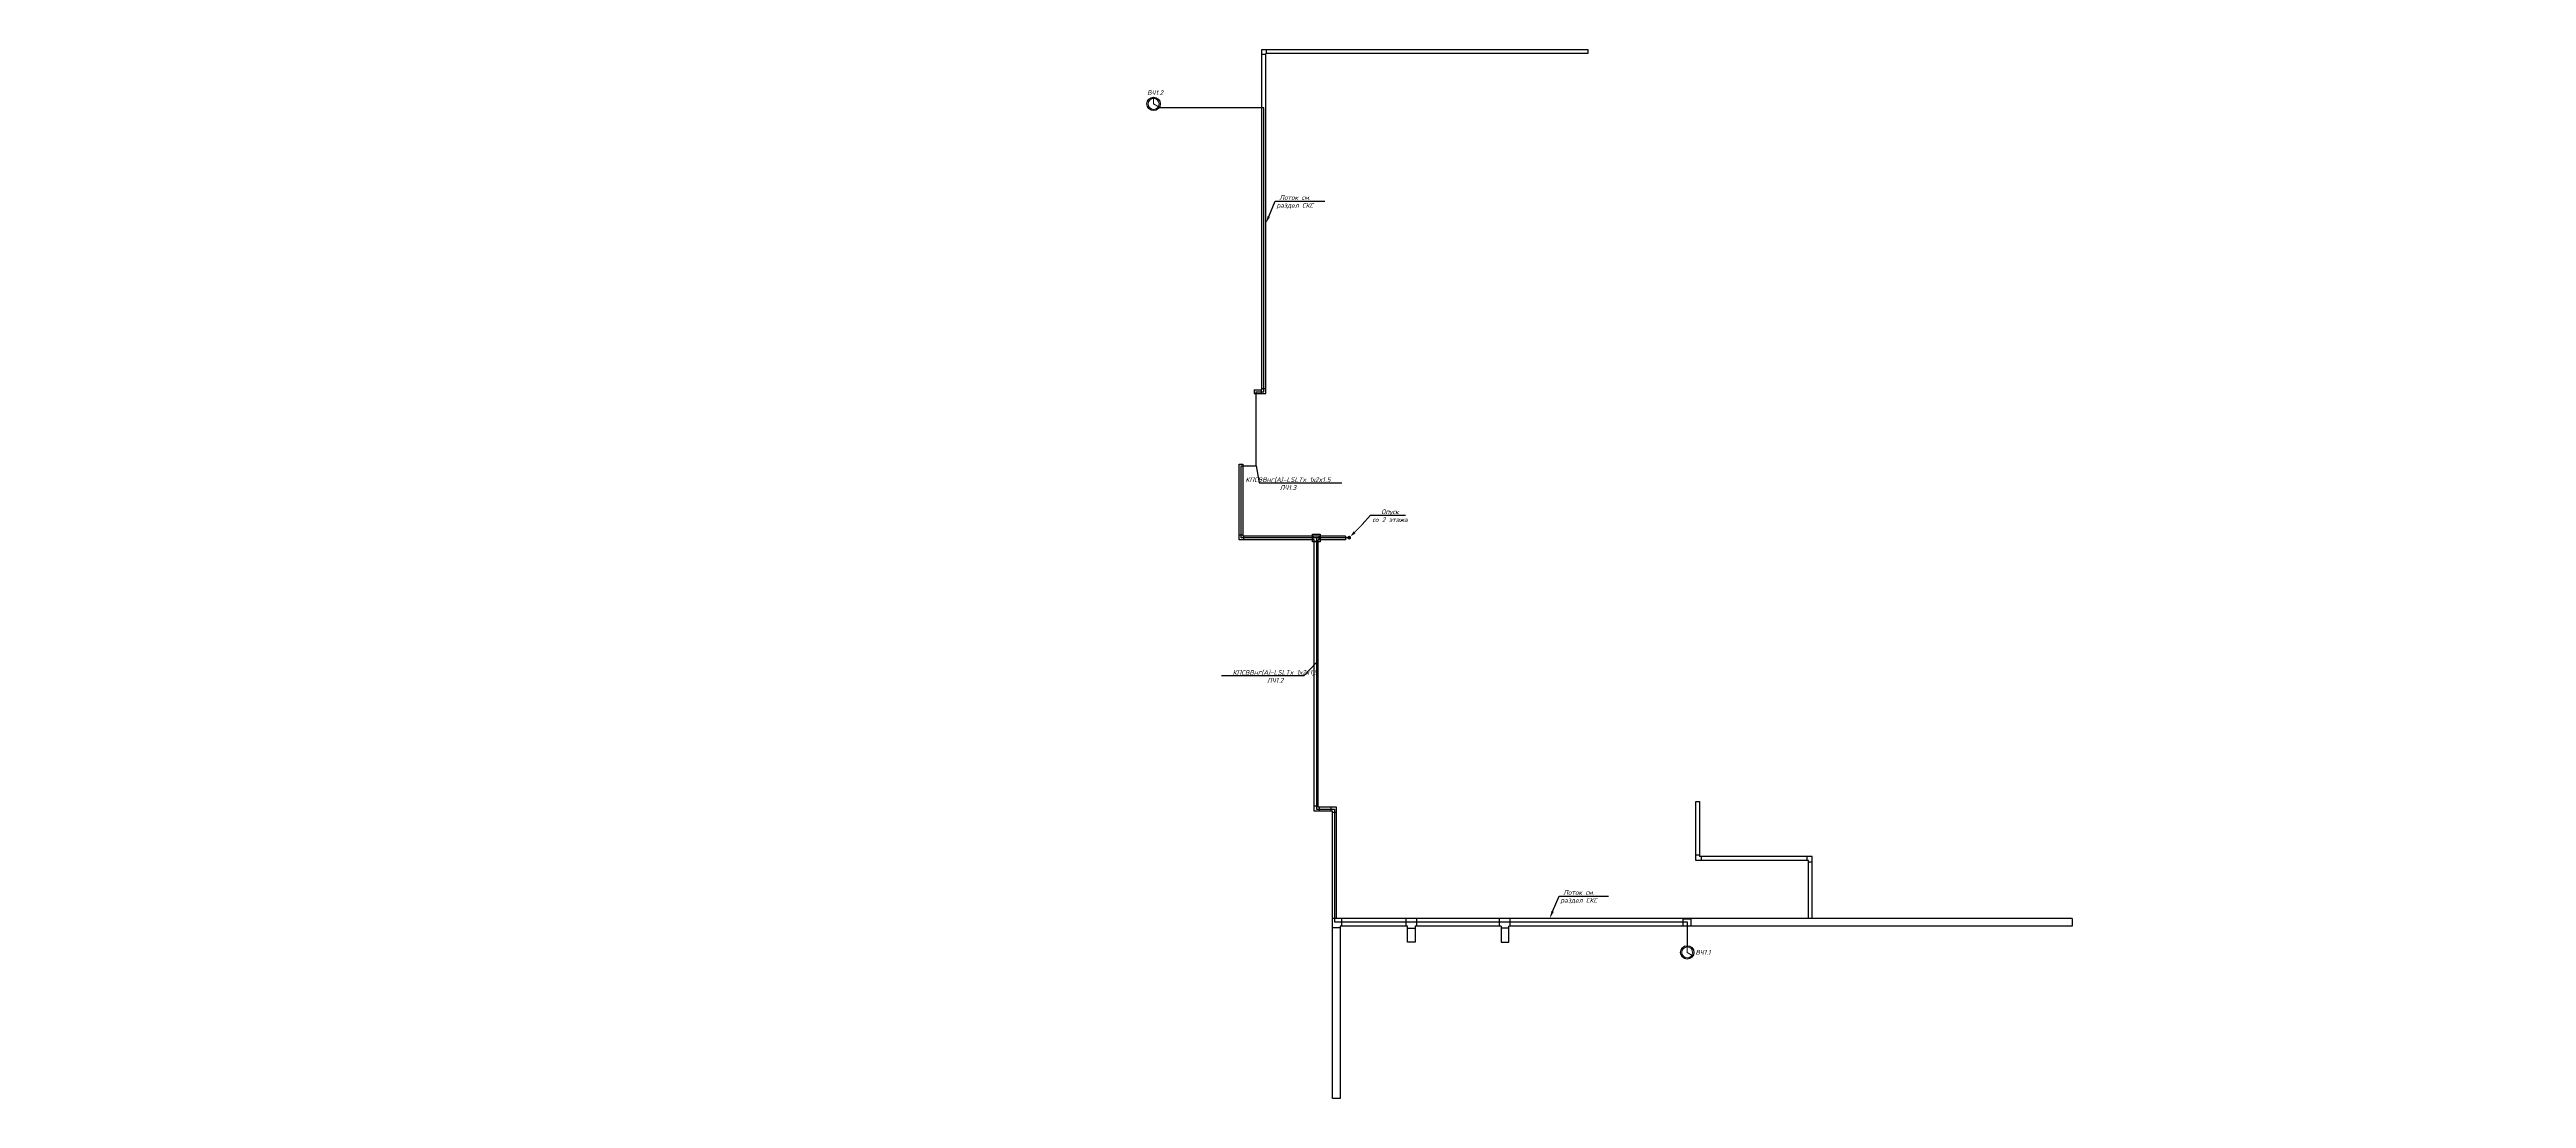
# Model space of a CAD drawing. Extents: x 69141456 to 70100388, y -33501327 to -33101377.
# Drawn here: x 69486076 to 69616059, y -33156410 to -33101377 of the extents above; entities that cross this region are included whole.
import ezdxf
from ezdxf import colors
from ezdxf.entities.mleader import LeaderData, LeaderLine
from ezdxf.enums import TextEntityAlignment as Align
from ezdxf.math import Vec2, Vec3

# ---------------------------------------------------------------- set-up
doc = ezdxf.new("R2010")
doc.units = 0
doc.header["$LTSCALE"] = 100
doc.set_wipeout_variables(frame=1)
doc.layers.add('PDF _СС_ЭЧС_Оборудование', color=1, linetype='Continuous')
doc.layers.add('СС. Текст', color=7, linetype='Continuous')
for name, color, linetype, lineweight in [('СС_СКК_Лоток', 170, 'Continuous', 25), ('СС_ЭЧС_Кабель', 180, 'Continuous', 30), ('СС_ЭЧС_Оборудование', 180, 'Continuous', 30)]:
    doc.layers.add(name, color=color, linetype=linetype, lineweight=lineweight)
doc.styles.add('ISOCPEUR', font='isocpeui.ttf', dxfattribs={"height": 250})

# ---------------------------------------------------------------- blocks, each defined once
blk = doc.blocks.new('ЧС1')
blk.add_wipeout([(35829, 16235), (35936, 16366), (36085, 16430), (36274, 16411), (36386, 16339), (36480, 16187), (36483, 15992), (36404, 15849), (36282, 15763), (36146, 15735), (35976, 15779), (35854, 15892), (35796, 16064), (35805, 16166)])
at = {"linetype": 'Continuous', "lineweight": 0}
for p, q in [((36146, 16435), (36146, 16085)), ((36146, 16085), (36446, 15906))]:
    blk.add_line(p, q, dxfattribs=at)
at = {"linetype": 'Continuous', "lineweight": 30}
blk.add_circle((36146, 16085), 350, dxfattribs=at)
at = {"lineweight": 0, "ltscale": 100}
blk.add_circle((36146, 16085), 285, dxfattribs=at)
blk = doc.blocks.new('1й этаж лоток')
at = {"layer": 'СС_СКК_Лоток'}
for p, q in [((313033, -83464), (313033, -65611)), ((313033, -65611), (330140, -65611)), ((313233, -65872), (313033, -65872)), ((330140, -65811), (313233, -65811)), ((313233, -83664), (313233, -65811)), ((313276, -65811), (313276, -65611)), ((330140, -65611), (330140, -65811)), ((312624, -83464), (313033, -83464)), ((312624, -83464), (312624, -83664)), ((312624, -83664), (313233, -83664)), ((312983, -83464), (312983, -83664)), ((313033, -83397), (313233, -83397)), ((311832, -91342), (311832, -87368)), ((311832, -87368), (312032, -87368)), ((312032, -87368), (312032, -91142)), ((312032, -91084), (311832, -91084)), ((315779, -91342), (311832, -91342)), ((315731, -91142), (312032, -91142)), ((312070, -91142), (312070, -91342)), ((315722, -91342), (315722, -91142)), ((317414, -91142), (315731, -91142)), ((315779, -105563), (315779, -91342)), ((315779, -91401), (315979, -91401)), ((315979, -105363), (315979, -91342)), ((317414, -91342), (315979, -91342)), ((316029, -91342), (316029, -91142)), ((317414, -91142), (317414, -91342)), ((335795, -108153), (335795, -105058)), ((335795, -105058), (335995, -105058)), ((335995, -105058), (335995, -107953)), ((315979, -105307), (315779, -105307)), ((316736, -105563), (315779, -105563)), ((316936, -105363), (315979, -105363)), ((316027, -105363), (316027, -105563)), ((316673, -105563), (316673, -105363)), ((316736, -111200), (316736, -105563)), ((316736, -105630), (316936, -105630)), ((316936, -111200), (316936, -105363)), ((335995, -107878), (335795, -107878)), ((341714, -108153), (335795, -108153)), ((341914, -107953), (335995, -107953)), ((336081, -107953), (336081, -108153)), ((341646, -108153), (341646, -107953)), ((341714, -111200), (341714, -108153)), ((341714, -108236), (341914, -108236)), ((341914, -111200), (341914, -107953)), ((316736, -120644), (316736, -111200)), ((355555, -111200), (316736, -111200)), ((317136, -111695), (316736, -111695)), ((320675, -111600), (317136, -111600)), ((317136, -111600), (317136, -120644)), ((317218, -111600), (317218, -111200)), ((320592, -111600), (320592, -111200)), ((320675, -112442), (320675, -111600)), ((320675, -111709), (321075, -111709)), ((325583, -111600), (321075, -111600)), ((321075, -111600), (321075, -112442)), ((321152, -111600), (321152, -111200)), ((325491, -111600), (325491, -111200)), ((325583, -111600), (325583, -112443)), ((325583, -111695), (325983, -111695)), ((355555, -111600), (325983, -111600)), ((325983, -112443), (325983, -111600)), ((326064, -111600), (326064, -111200)), ((355555, -111200), (355555, -111600)), ((321075, -112442), (320675, -112442)), ((325583, -112443), (325983, -112443)), ((317136, -120644), (316736, -120644))]:
    blk.add_line(p, q, dxfattribs=at)
blk = doc.blocks.new('*U66')
blk.add_hatch(color=256).paths.add_polyline_path([(-0.7, -0.7, 1), (0.7, 0.7, 1)])
blk.add_lwpolyline([(0.7, 0.7, 0, 1.5, 0), (2.8, 2.8, 2, 2, 0)], format="xyseb")
at = {"const_width": 0.5}
blk.add_lwpolyline([(2.8, 2.8), (7.1, 7.1)], dxfattribs=at)
blk = doc.blocks.new('_None')

msp = doc.modelspace()

# ---------------------------------------------------------------- linework, layer by layer
at = {"layer": 'PDF _СС_ЭЧС_Оборудование', "color": 180, "lineweight": 30, "true_color": 0x3f00ff}
for points in [[(69552352.6, -33126807.8), (69552750.1, -33126807.8), (69552750.1, -33127207.4), (69552352.6, -33127207.4)], [(69571812.4, -33146979.8), (69572209.9, -33146979.8), (69572209.9, -33147379.4), (69571812.4, -33147379.4)]]:
    msp.add_lwpolyline(points, close=True, dxfattribs=at)

# ---------------------------------------------------------------- block references
at = {"layer": 'СС_ЭЧС_Кабель', "color": 7, "xscale": 100, "yscale": 100, "zscale": 100}
msp.add_blockref('*U66', (69554281.3, -33126986.4), dxfattribs=at)

# ---------------------------------------------------------------- texts
at = {"layer": 'СС_ЭЧС_Оборудование', "color": 0, "lineweight": 30, "ltscale": 50, "style": 'ISOCPEUR'}
for s, p in [('ВЧ1.2', (69543673.1, -33103843.7)), ('ВЧ1.1', (69572450.2, -33148941.5))]:
    msp.add_text(s, height=250, dxfattribs=at).set_placement(p, align=Align.BOTTOM_LEFT)

# ---------------------------------------------------------------- leaders
at = {"layer": 'СС. Текст', "lineweight": 0}
ml = msp.add_multileader_mtext('Standard', dxfattribs=at)
ml.set_content('{\\C256;КПСВВнг(А)-LSLTx 1х2x1,5\\PЛЧ1.3}', color=7, style='ISOCPEUR')
ml.set_leader_properties(color=256)
ml.build(insert=Vec2(0, 0))
ml.multileader.update_dxf_attribs({"text_left_attachment_type": 6, "text_right_attachment_type": 6, "dogleg_length": 0.1, "arrow_head_size": 0, "scale": 100})
ctx = ml.context
ctx.base_point, ctx.scale, ctx.char_height, ctx.arrow_head_size, ctx.landing_gap_size, ctx.plane_origin = Vec3(69549571.2, -33124114.8), 100, 250, 0, 0, Vec3(69547746.3, -33124598.2)
ctx.left_attachment, ctx.right_attachment, ctx.text_align_type = 6, 6, 1
notes = []
notes.append((ctx, [(0, (1, 1, 0), (69549561.2, -33124114.8), (1, 0), 10, [(0, [(69549402, -33123224.1)], 0, [])])]))
ctx.mtext.insert, ctx.mtext.width, ctx.mtext.defined_height, ctx.mtext.alignment, ctx.mtext.flow_direction = Vec3(69551067.6, -33123814.8), 1299.834, 370.7, 2, 5
ml = msp.add_multileader_mtext('Standard', dxfattribs=at)
ml.set_content('{\\C256;КПСВВнг(А)-LSLTx 1х2x1,5\\PЛЧ1.2}', color=7, style='ISOCPEUR')
ml.set_leader_properties(color=256)
ml.build(insert=Vec2(0, 0))
ml.multileader.update_dxf_attribs({"text_left_attachment_type": 6, "text_right_attachment_type": 6, "dogleg_length": 0.1, "arrow_head_size": 0, "scale": 100})
ctx = ml.context
ctx.base_point, ctx.scale, ctx.char_height, ctx.arrow_head_size, ctx.landing_gap_size, ctx.plane_origin = Vec3(69548899, -33134233.3), 100, 250, 0, 0, Vec3(69549271.7, -33134716.7)
ctx.left_attachment, ctx.right_attachment, ctx.text_align_type = 6, 6, 1
notes.append((ctx, [(1, (1, 1, 0), (69551901.8, -33134233.3), (-1, 0), 10, [(0, [(69552547.8, -33133561.1)], 0, [])])]))
ctx.mtext.insert, ctx.mtext.width, ctx.mtext.defined_height, ctx.mtext.alignment, ctx.mtext.flow_direction = Vec3(69550395.4, -33133933.3), 1210.419, 370.7, 2, 5
at = {"layer": 'СС_СКК_Лоток', "color": 7}
ml = msp.add_multileader_mtext('Standard', dxfattribs=at)
ml.set_content('Лоток см. раздел СКС', color=7, style='ISOCPEUR')
ml.set_leader_properties()
ml.build(insert=Vec2(0, 0))
ml.multileader.update_dxf_attribs({"text_left_attachment_type": 6, "text_right_attachment_type": 6, "dogleg_length": 100, "arrow_head_size": 400})
ctx = ml.context
ctx.base_point, ctx.char_height, ctx.arrow_head_size, ctx.landing_gap_size, ctx.plane_origin = Vec3(69550502.1, -33109338.9), 250, 400, 0, Vec3(69556439.9, -33110529.5)
ctx.left_attachment, ctx.right_attachment, ctx.text_align_type = 6, 6, 1
notes.append((ctx, [(1, (1, 1, 0), (69550402.1, -33109338.9), (1, 0), 100, [(0, [(69549901.1, -33110503)], 0, [])])]))
ctx.mtext.insert, ctx.mtext.width, ctx.mtext.alignment, ctx.mtext.flow_direction = Vec3(69551428.5, -33109013.9), 2467.274, 2, 5
ml = msp.add_multileader_mtext('Standard', dxfattribs=at)
ml.set_content('Лоток см. раздел СКС', color=7, style='ISOCPEUR')
ml.set_leader_properties()
ml.build(insert=Vec2(0, 0))
ml.multileader.update_dxf_attribs({"text_left_attachment_type": 6, "text_right_attachment_type": 6, "dogleg_length": 100, "arrow_head_size": 400})
ctx = ml.context
ctx.base_point, ctx.char_height, ctx.arrow_head_size, ctx.landing_gap_size, ctx.plane_origin = Vec3(69565397.9, -33145801.5), 250, 400, 0, Vec3(69571335.6, -33146992.1)
ctx.left_attachment, ctx.right_attachment, ctx.text_align_type = 6, 6, 1
notes.append((ctx, [(1, (1, 1, 0), (69565297.9, -33145801.5), (1, 0), 100, [(0, [(69564796.9, -33146965.6)], 0, [])])]))
ctx.mtext.insert, ctx.mtext.width, ctx.mtext.alignment, ctx.mtext.flow_direction = Vec3(69566324.2, -33145476.5), 2467.274, 2, 5
at = {"layer": 'СС_ЭЧС_Кабель', "color": 7, "lineweight": 0}
ml = msp.add_multileader_mtext('Standard', dxfattribs=at)
ml.set_content('Опуск\\Pсо 2 этажа', color=7, style='ISOCPEUR')
ml.set_leader_properties()
ml.set_arrow_properties(name='NONE')
ml.build(insert=Vec2(0, 0))
ml.multileader.update_dxf_attribs({"text_left_attachment_type": 6, "text_right_attachment_type": 6, "dogleg_length": 100, "arrow_head_size": 400})
ctx = ml.context
ctx.base_point, ctx.char_height, ctx.arrow_head_size, ctx.landing_gap_size, ctx.plane_origin = Vec3(69555498.3, -33125803.5), 250, 400, 0, Vec3(69563145.9, -33127360.2)
ctx.left_attachment, ctx.right_attachment, ctx.text_align_type = 6, 6, 1
notes.append((ctx, [(1, (1, 1, 0), (69555398.3, -33125803.5), (1, 0), 100, [(0, [(69554965.1, -33126297.6)], 0, [])])]))
ctx.mtext.insert, ctx.mtext.width, ctx.mtext.alignment, ctx.mtext.flow_direction = Vec3(69556420.7, -33125503.5), 1991.197, 2, 5
for ctx, leaders in notes:
    for number, flags, end, landing, length, lines in leaders:
        leader = LeaderData()
        leader.index, (leader.has_last_leader_line, leader.has_dogleg_vector, leader.attachment_direction) = number, flags
        leader.last_leader_point, leader.dogleg_vector, leader.dogleg_length = Vec3(end), Vec3(landing), length
        for number, points, colour, breaks in lines:
            line = LeaderLine()
            line.index, line.vertices, line.color, line.breaks = number, Vec3.list(points), colors.encode_raw_color(colour), breaks
            leader.lines.append(line)
        ctx.leaders.append(leader)

# ---------------------------------------------------------------- next in the draw order: block references
at = {"layer": 'СС_ЭЧС_Оборудование'}
for p in [(69507868.6, -33120314.3), (69535871.6, -33164830)]:
    msp.add_blockref('ЧС1', p, dxfattribs=at)

# ---------------------------------------------------------------- next in the draw order: linework, layer by layer
at = {"layer": 'СС_ЭЧС_Кабель', "color": 5}
for points in [[(69552560.2, -33127003.5), (69548613.2, -33127003.5), (69548613.2, -33123224.1), (69549402, -33123224.1), (69549402, -33119333.5), (69549793.6, -33119333.5), (69549793.6, -33104439.7), (69544299.2, -33104439.7)], [(69554276.1, -33127003.5), (69552560.2, -33127003.5), (69552560.2, -33141229.5), (69553511.4, -33141229.5), (69553511.4, -33147147.5), (69572017.1, -33147147.5), (69572017.1, -33148394.9)]]:
    msp.add_lwpolyline(points, dxfattribs=at)

# ---------------------------------------------------------------- next in the draw order: block references
msp.add_blockref('1й этаж лоток', (69236668.4, -33035766))

doc.saveas('drawing.dxf')
